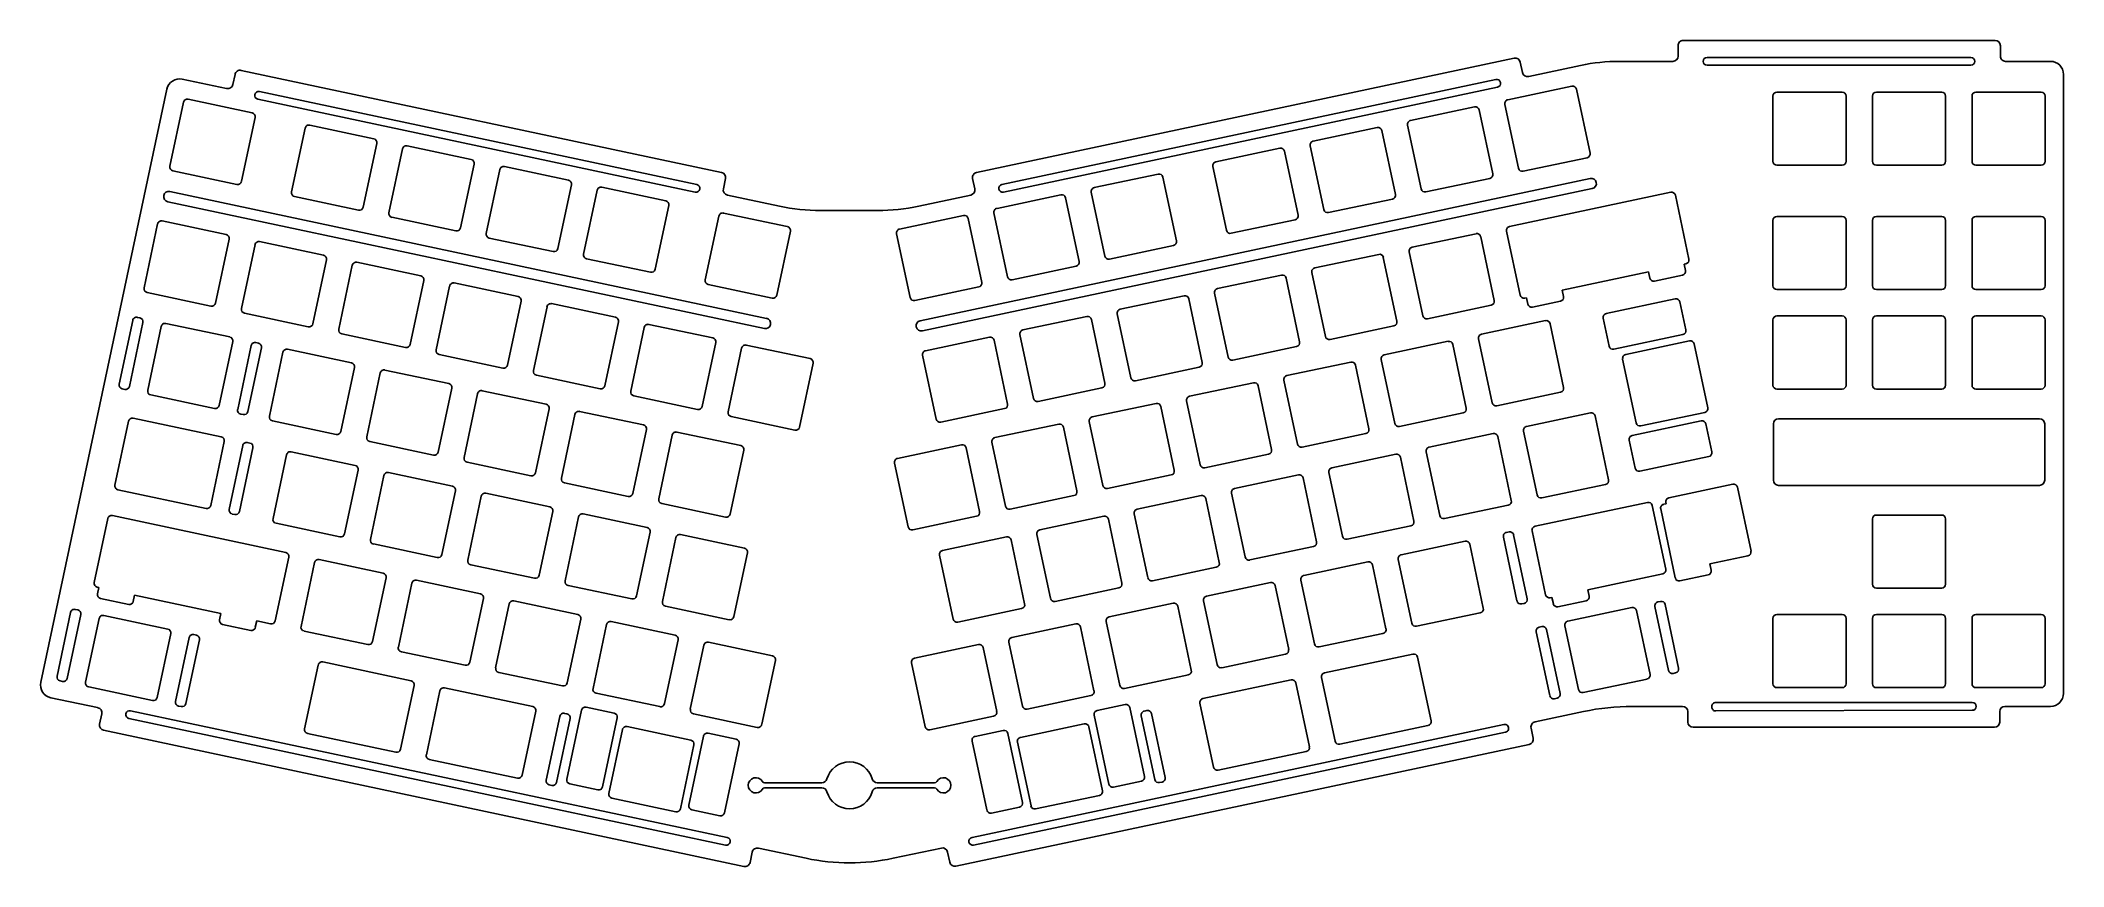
# Model space of a CAD drawing. Header units: millimetres. Extents: x -1 to 387, y -156 to 3.
import ezdxf

# ---------------------------------------------------------------- set-up
doc = ezdxf.new("R2010")
doc.units = ezdxf.units.MM
doc.layers.get('0').update_dxf_attribs({"linetype": 'CONTINUOUS'})

msp = doc.modelspace()

# ---------------------------------------------------------------- linework, layer by layer
for p, q in [((312.97, 1.6, 1.5), (312.97, -0.4, 1.5)), ((373.67, 2.6, 1.5), (313.97, 2.6, 1.5)), ((374.67, -0.4, 1.5), (374.67, 1.6, 1.5)), ((129.84, -22.67, 1.5), (37.89, -3.13, 1.5)), ((281.58, -0.8, 1.5), (178.68, -22.67, 1.5)), ((283.18, -3.53, 1.5), (282.76, -1.57, 1.5)), ((294.29, -2.19, 1.5), (284.37, -4.3, 1.5)), ((311.97, -1.4, 1.5), (301.78, -1.4, 1.5)), ((318.52, -0.65, 1.5), (369.02, -0.65, 1.5)), ((369.02, -2.15, 1.5), (318.52, -2.15, 1.5)), ((384.26, -1.4, 1.5), (375.67, -1.4, 1.5)), ((23.64, -6.74, 1.5), (-0.49, -120.27, 1.5)), ((35.1, -6.62, 1.5), (26.61, -4.82, 1.5)), ((36.71, -3.9, 1.5), (36.29, -5.85, 1.5)), ((41.37, -7.19, 1.5), (125.1, -24.99, 1.5)), ((183.51, -24.97, 1.5), (278.1, -4.86, 1.5)), ((278.41, -6.33, 1.5), (183.82, -26.44, 1.5)), ((280.4, -8.74, 1.5), (292.63, -6.15, 1.5)), ((293.52, -6.72, 1.5), (296.12, -18.95, 1.5)), ((331.89, -7.29, 1.5), (344.39, -7.29, 1.5)), ((350.94, -7.29, 1.5), (363.44, -7.29, 1.5)), ((369.99, -7.29, 1.5), (382.49, -7.29, 1.5)), ((386.76, -122.39, 1.5), (386.76, -3.9, 1.5)), ((24.24, -21.46, 1.5), (26.84, -9.24, 1.5)), ((27.73, -8.66, 1.5), (39.96, -11.26, 1.5)), ((124.79, -26.45, 1.5), (41.06, -8.66, 1.5)), ((261.77, -12.71, 1.5), (274, -10.11, 1.5)), ((274.89, -10.68, 1.5), (277.48, -22.91, 1.5)), ((282.42, -21.86, 1.5), (279.83, -9.63, 1.5)), ((331.14, -20.54, 1.5), (331.14, -8.04, 1.5)), ((345.14, -8.04, 1.5), (345.14, -20.54, 1.5)), ((350.19, -20.54, 1.5), (350.19, -8.04, 1.5)), ((364.19, -8.04, 1.5), (364.19, -20.54, 1.5)), ((369.24, -20.54, 1.5), (369.24, -8.04, 1.5)), ((383.24, -8.04, 1.5), (383.24, -20.54, 1.5)), ((40.54, -12.15, 1.5), (37.94, -24.37, 1.5)), ((47.54, -26.41, 1.5), (50.14, -14.19, 1.5)), ((51.02, -13.61, 1.5), (63.25, -16.21, 1.5)), ((243.14, -16.67, 1.5), (255.36, -14.07, 1.5)), ((256.25, -14.65, 1.5), (258.85, -26.87, 1.5)), ((263.79, -25.82, 1.5), (261.19, -13.6, 1.5)), ((63.83, -17.1, 1.5), (61.23, -29.33, 1.5)), ((66.17, -30.38, 1.5), (68.77, -18.15, 1.5)), ((69.66, -17.57, 1.5), (81.89, -20.17, 1.5)), ((224.5, -20.63, 1.5), (236.73, -18.03, 1.5)), ((237.62, -18.61, 1.5), (240.22, -30.83, 1.5)), ((245.16, -29.78, 1.5), (242.56, -17.56, 1.5)), ((37.05, -24.95, 1.5), (24.82, -22.35, 1.5)), ((82.46, -21.06, 1.5), (79.86, -33.29, 1.5)), ((84.8, -34.34, 1.5), (87.4, -22.11, 1.5)), ((88.29, -21.53, 1.5), (100.52, -24.13, 1.5)), ((201.21, -25.58, 1.5), (213.44, -22.98, 1.5)), ((226.52, -33.74, 1.5), (223.92, -21.52, 1.5)), ((295.54, -19.84, 1.5), (283.31, -22.44, 1.5)), ((344.39, -21.29, 1.5), (331.89, -21.29, 1.5)), ((363.44, -21.29, 1.5), (350.94, -21.29, 1.5)), ((382.49, -21.29, 1.5), (369.99, -21.29, 1.5)), ((24.23, -26.32, 1.5), (138.46, -50.6, 1.5)), ((101.1, -25.02, 1.5), (98.5, -37.25, 1.5)), ((103.44, -38.3, 1.5), (106.04, -26.07, 1.5)), ((106.93, -25.49, 1.5), (119.15, -28.09, 1.5)), ((130.19, -25.81, 1.5), (130.61, -23.86, 1.5)), ((140.93, -29.12, 1.5), (130.96, -27, 1.5)), ((177.55, -27, 1.5), (167.61, -29.12, 1.5)), ((167.88, -51.06, 1.5), (296.13, -23.8, 1.5)), ((296.54, -25.76, 1.5), (168.3, -53.02, 1.5)), ((177.91, -23.86, 1.5), (178.32, -25.82, 1.5)), ((182.58, -29.54, 1.5), (194.8, -26.94, 1.5)), ((203.23, -38.69, 1.5), (200.63, -26.47, 1.5)), ((214.33, -23.56, 1.5), (216.93, -35.78, 1.5)), ((276.91, -23.8, 1.5), (264.68, -26.4, 1.5)), ((280.7, -33.03, 1.5), (311.56, -26.47, 1.5)), ((312.45, -27.05, 1.5), (315.04, -39.27, 1.5)), ((138.04, -52.55, 1.5), (23.82, -28.27, 1.5)), ((60.34, -29.9, 1.5), (48.11, -27.3, 1.5)), ((119.73, -28.98, 1.5), (117.13, -41.21, 1.5)), ((130.22, -30.44, 1.5), (142.44, -33.04, 1.5)), ((159.71, -29.95, 1.5), (148.83, -29.95, 1.5)), ((163.94, -33.5, 1.5), (176.17, -30.9, 1.5)), ((184.6, -42.66, 1.5), (182, -30.43, 1.5)), ((195.69, -27.52, 1.5), (198.29, -39.74, 1.5)), ((258.27, -27.76, 1.5), (246.05, -30.36, 1.5)), ((19.29, -44.76, 1.5), (21.89, -32.53, 1.5)), ((22.78, -31.95, 1.5), (35.01, -34.55, 1.5)), ((78.97, -33.86, 1.5), (66.75, -31.26, 1.5)), ((126.73, -43.25, 1.5), (129.33, -31.02, 1.5)), ((143.02, -33.93, 1.5), (140.42, -46.16, 1.5)), ((165.96, -46.62, 1.5), (163.36, -34.39, 1.5)), ((177.06, -31.48, 1.5), (179.66, -43.71, 1.5)), ((239.64, -31.72, 1.5), (227.41, -34.32, 1.5)), ((262.06, -36.99, 1.5), (274.29, -34.39, 1.5)), ((282.72, -46.14, 1.5), (280.12, -33.92, 1.5)), ((331.14, -44.35, 1.5), (331.14, -31.85, 1.5)), ((331.89, -31.1, 1.5), (344.39, -31.1, 1.5)), ((345.14, -31.85, 1.5), (345.14, -44.35, 1.5)), ((350.19, -44.35, 1.5), (350.19, -31.85, 1.5)), ((350.94, -31.1, 1.5), (363.44, -31.1, 1.5)), ((364.19, -31.85, 1.5), (364.19, -44.35, 1.5)), ((369.24, -44.35, 1.5), (369.24, -31.85, 1.5)), ((369.99, -31.1, 1.5), (382.49, -31.1, 1.5)), ((383.24, -31.85, 1.5), (383.24, -44.35, 1.5)), ((35.59, -35.44, 1.5), (32.99, -47.67, 1.5)), ((37.93, -48.72, 1.5), (40.53, -36.49, 1.5)), ((41.42, -35.91, 1.5), (53.64, -38.51, 1.5)), ((97.61, -37.82, 1.5), (85.38, -35.23, 1.5)), ((216.35, -36.67, 1.5), (204.12, -39.27, 1.5)), ((243.43, -40.95, 1.5), (255.66, -38.35, 1.5)), ((264.08, -50.1, 1.5), (261.48, -37.88, 1.5)), ((275.18, -34.97, 1.5), (277.78, -47.19, 1.5)), ((54.22, -39.4, 1.5), (51.62, -51.63, 1.5)), ((56.56, -52.68, 1.5), (59.16, -40.45, 1.5)), ((60.05, -39.87, 1.5), (72.28, -42.47, 1.5)), ((116.24, -41.79, 1.5), (104.01, -39.19, 1.5)), ((197.71, -40.63, 1.5), (185.49, -43.23, 1.5)), ((224.79, -44.91, 1.5), (237.02, -42.31, 1.5)), ((245.45, -54.07, 1.5), (242.85, -41.84, 1.5)), ((256.54, -38.93, 1.5), (259.14, -51.15, 1.5)), ((307.29, -41.69, 1.5), (290.78, -45.2, 1.5)), ((307.55, -42.91, 1.5), (307.29, -41.69, 1.5)), ((313.82, -42.34, 1.5), (308.44, -43.49, 1.5)), ((314.47, -40.16, 1.5), (314.14, -40.23, 1.5)), ((314.14, -40.23, 1.5), (314.4, -41.45, 1.5)), ((32.1, -48.24, 1.5), (19.87, -45.65, 1.5)), ((72.85, -43.36, 1.5), (70.25, -55.59, 1.5)), ((75.19, -56.64, 1.5), (77.79, -44.41, 1.5)), ((78.68, -43.83, 1.5), (90.91, -46.43, 1.5)), ((139.53, -46.74, 1.5), (127.31, -44.14, 1.5)), ((179.08, -44.59, 1.5), (166.85, -47.19, 1.5)), ((206.16, -48.87, 1.5), (218.39, -46.27, 1.5)), ((226.82, -58.03, 1.5), (224.22, -45.8, 1.5)), ((237.91, -42.89, 1.5), (240.51, -55.12, 1.5)), ((290.78, -45.2, 1.5), (291.04, -46.42, 1.5)), ((344.39, -45.1, 1.5), (331.89, -45.1, 1.5)), ((363.44, -45.1, 1.5), (350.94, -45.1, 1.5)), ((382.49, -45.1, 1.5), (369.99, -45.1, 1.5)), ((50.73, -52.2, 1.5), (38.5, -49.61, 1.5)), ((91.49, -47.32, 1.5), (88.89, -59.55, 1.5)), ((93.83, -60.6, 1.5), (96.43, -48.37, 1.5)), ((97.32, -47.79, 1.5), (109.54, -50.39, 1.5)), ((187.53, -52.83, 1.5), (199.75, -50.23, 1.5)), ((208.18, -61.99, 1.5), (205.58, -49.76, 1.5)), ((219.28, -46.85, 1.5), (221.88, -59.08, 1.5)), ((277.2, -48.08, 1.5), (264.97, -50.68, 1.5)), ((283.94, -46.65, 1.5), (283.61, -46.72, 1.5)), ((284.2, -47.87, 1.5), (283.94, -46.65, 1.5)), ((290.47, -47.31, 1.5), (285.09, -48.45, 1.5)), ((299.23, -49.67, 1.5), (312.44, -46.87, 1.5)), ((313.33, -47.45, 1.5), (314.47, -52.83, 1.5)), ((331.89, -50.15, 1.5), (344.39, -50.15, 1.5)), ((350.94, -50.15, 1.5), (363.44, -50.15, 1.5)), ((369.99, -50.15, 1.5), (382.49, -50.15, 1.5)), ((14.51, -63.22, 1.5), (17.11, -50.99, 1.5)), ((19.07, -51.4, 1.5), (16.47, -63.63, 1.5)), ((18, -50.41, 1.5), (18.49, -50.51, 1.5)), ((19.99, -64.38, 1.5), (22.59, -52.15, 1.5)), ((23.48, -51.58, 1.5), (35.71, -54.17, 1.5)), ((69.37, -56.17, 1.5), (57.14, -53.57, 1.5)), ((110.12, -51.28, 1.5), (107.52, -63.51, 1.5)), ((112.46, -64.56, 1.5), (115.06, -52.33, 1.5)), ((115.95, -51.75, 1.5), (128.18, -54.35, 1.5)), ((168.89, -56.79, 1.5), (181.12, -54.19, 1.5)), ((189.55, -65.95, 1.5), (186.95, -53.72, 1.5)), ((200.64, -50.81, 1.5), (203.24, -63.04, 1.5)), ((258.57, -52.04, 1.5), (246.34, -54.64, 1.5)), ((275.34, -53.64, 1.5), (287.57, -51.04, 1.5)), ((288.46, -51.62, 1.5), (291.05, -63.85, 1.5)), ((299.8, -55.94, 1.5), (298.65, -50.56, 1.5)), ((300.69, -56.52, 1.5), (313.89, -53.71, 1.5)), ((331.14, -63.4, 1.5), (331.14, -50.9, 1.5)), ((345.14, -50.9, 1.5), (345.14, -63.4, 1.5)), ((350.19, -63.4, 1.5), (350.19, -50.9, 1.5)), ((364.19, -50.9, 1.5), (364.19, -63.4, 1.5)), ((369.24, -63.4, 1.5), (369.24, -50.9, 1.5)), ((383.24, -50.9, 1.5), (383.24, -63.4, 1.5)), ((36.28, -55.06, 1.5), (33.68, -67.29, 1.5)), ((37.21, -68.04, 1.5), (39.81, -55.81, 1.5)), ((41.76, -56.23, 1.5), (39.16, -68.45, 1.5)), ((40.69, -55.23, 1.5), (41.18, -55.34, 1.5)), ((43.28, -69.33, 1.5), (45.88, -57.1, 1.5)), ((46.77, -56.53, 1.5), (59, -59.12, 1.5)), ((88, -60.13, 1.5), (75.77, -57.53, 1.5)), ((128.75, -55.24, 1.5), (126.16, -67.47, 1.5)), ((131.1, -68.52, 1.5), (133.69, -56.29, 1.5)), ((134.58, -55.72, 1.5), (146.81, -58.31, 1.5)), ((170.91, -69.91, 1.5), (168.32, -57.68, 1.5)), ((182.01, -54.77, 1.5), (184.61, -67, 1.5)), ((239.93, -56, 1.5), (227.71, -58.6, 1.5)), ((256.71, -57.6, 1.5), (268.93, -55, 1.5)), ((269.82, -55.58, 1.5), (272.42, -67.81, 1.5)), ((277.36, -66.76, 1.5), (274.76, -54.53, 1.5)), ((315.17, -54.91, 1.5), (302.94, -57.51, 1.5)), ((316.06, -55.49, 1.5), (318.66, -67.72, 1.5)), ((59.58, -60.01, 1.5), (56.98, -72.24, 1.5)), ((61.92, -73.29, 1.5), (64.52, -61.06, 1.5)), ((65.41, -60.49, 1.5), (77.63, -63.09, 1.5)), ((106.63, -64.09, 1.5), (94.41, -61.49, 1.5)), ((147.39, -59.2, 1.5), (144.79, -71.43, 1.5)), ((221.3, -59.97, 1.5), (209.07, -62.56, 1.5)), ((238.07, -61.56, 1.5), (250.3, -58.96, 1.5)), ((251.19, -59.54, 1.5), (253.79, -71.77, 1.5)), ((258.73, -70.72, 1.5), (256.13, -58.49, 1.5)), ((304.96, -70.63, 1.5), (302.36, -58.4, 1.5)), ((15.58, -64.21, 1.5), (15.09, -64.1, 1.5)), ((32.8, -67.87, 1.5), (20.57, -65.27, 1.5)), ((78.21, -63.98, 1.5), (75.61, -76.2, 1.5)), ((80.55, -77.25, 1.5), (83.15, -65.03, 1.5)), ((84.04, -64.45, 1.5), (96.27, -67.05, 1.5)), ((125.27, -68.05, 1.5), (113.04, -65.45, 1.5)), ((202.66, -63.93, 1.5), (190.44, -66.52, 1.5)), ((219.44, -65.52, 1.5), (231.67, -62.92, 1.5)), ((232.55, -63.5, 1.5), (235.15, -75.73, 1.5)), ((240.09, -74.68, 1.5), (237.49, -62.45, 1.5)), ((290.48, -64.74, 1.5), (278.25, -67.34, 1.5)), ((344.39, -64.15, 1.5), (331.89, -64.15, 1.5)), ((363.44, -64.15, 1.5), (350.94, -64.15, 1.5)), ((382.49, -64.15, 1.5), (369.99, -64.15, 1.5)), ((17.19, -69.71, 1.5), (34.07, -73.3, 1.5)), ((38.27, -69.03, 1.5), (37.78, -68.93, 1.5)), ((96.84, -67.94, 1.5), (94.24, -80.16, 1.5)), ((99.18, -81.21, 1.5), (101.78, -68.99, 1.5)), ((102.67, -68.41, 1.5), (114.9, -71.01, 1.5)), ((143.9, -72.01, 1.5), (131.67, -69.41, 1.5)), ((184.03, -67.89, 1.5), (171.8, -70.49, 1.5)), ((200.8, -69.48, 1.5), (213.03, -66.89, 1.5)), ((213.92, -67.46, 1.5), (216.52, -79.69, 1.5)), ((221.46, -78.64, 1.5), (218.86, -66.41, 1.5)), ((271.84, -68.7, 1.5), (259.62, -71.3, 1.5)), ((283.96, -71.28, 1.5), (296.19, -68.69, 1.5)), ((297.08, -69.26, 1.5), (299.67, -81.49, 1.5)), ((318.08, -68.61, 1.5), (305.85, -71.21, 1.5)), ((13.7, -82.52, 1.5), (16.3, -70.29, 1.5)), ((56.09, -72.82, 1.5), (43.86, -70.22, 1.5)), ((115.48, -71.9, 1.5), (112.88, -84.12, 1.5)), ((117.82, -85.17, 1.5), (120.42, -72.95, 1.5)), ((121.31, -72.37, 1.5), (133.53, -74.97, 1.5)), ((182.17, -73.44, 1.5), (194.4, -70.85, 1.5)), ((195.29, -71.42, 1.5), (197.89, -83.65, 1.5)), ((202.83, -82.6, 1.5), (200.23, -70.37, 1.5)), ((253.21, -72.66, 1.5), (240.98, -75.26, 1.5)), ((265.32, -75.25, 1.5), (277.55, -72.65, 1.5)), ((278.44, -73.22, 1.5), (281.04, -85.45, 1.5)), ((285.98, -84.4, 1.5), (283.38, -72.17, 1.5)), ((304.19, -73.03, 1.5), (317.4, -70.22, 1.5)), ((318.29, -70.8, 1.5), (319.43, -76.18, 1.5)), ((331.21, -81.58, 1.5), (331.21, -70.82, 1.5)), ((332.21, -69.82, 1.5), (382.16, -69.82, 1.5)), ((383.16, -70.82, 1.5), (383.16, -81.58, 1.5)), ((34.65, -74.19, 1.5), (32.05, -86.42, 1.5)), ((35.57, -87.17, 1.5), (38.17, -74.94, 1.5)), ((40.13, -75.36, 1.5), (37.53, -87.58, 1.5)), ((39.06, -74.36, 1.5), (39.55, -74.47, 1.5)), ((43.98, -88.95, 1.5), (46.58, -76.73, 1.5)), ((47.47, -76.15, 1.5), (59.7, -78.75, 1.5)), ((74.72, -76.78, 1.5), (62.49, -74.18, 1.5)), ((134.11, -75.86, 1.5), (131.51, -88.08, 1.5)), ((163.54, -77.41, 1.5), (175.76, -74.81, 1.5)), ((176.65, -75.38, 1.5), (179.25, -87.61, 1.5)), ((184.19, -86.56, 1.5), (181.59, -74.33, 1.5)), ((234.58, -76.62, 1.5), (222.35, -79.22, 1.5)), ((246.69, -79.21, 1.5), (258.92, -76.61, 1.5)), ((259.81, -77.19, 1.5), (262.41, -89.41, 1.5)), ((267.35, -88.36, 1.5), (264.75, -76.14, 1.5)), ((304.76, -79.3, 1.5), (303.62, -73.92, 1.5)), ((318.86, -77.07, 1.5), (305.65, -79.88, 1.5)), ((60.27, -79.64, 1.5), (57.67, -91.87, 1.5)), ((62.61, -92.92, 1.5), (65.21, -80.69, 1.5)), ((66.1, -80.11, 1.5), (78.33, -82.71, 1.5)), ((93.35, -80.74, 1.5), (81.13, -78.14, 1.5)), ((165.56, -90.52, 1.5), (162.96, -78.3, 1.5)), ((215.94, -80.58, 1.5), (203.72, -83.18, 1.5)), ((228.06, -83.17, 1.5), (240.28, -80.57, 1.5)), ((241.17, -81.15, 1.5), (243.77, -93.37, 1.5)), ((248.71, -92.32, 1.5), (246.11, -80.1, 1.5)), ((31.16, -87, 1.5), (14.28, -83.41, 1.5)), ((78.91, -83.6, 1.5), (76.31, -95.83, 1.5)), ((81.25, -96.88, 1.5), (83.85, -84.65, 1.5)), ((84.74, -84.07, 1.5), (96.96, -86.67, 1.5)), ((111.99, -84.7, 1.5), (99.76, -82.1, 1.5)), ((197.31, -84.54, 1.5), (185.08, -87.14, 1.5)), ((209.42, -87.13, 1.5), (221.65, -84.53, 1.5)), ((222.54, -85.11, 1.5), (225.14, -97.33, 1.5)), ((230.08, -96.28, 1.5), (227.48, -84.06, 1.5)), ((299.1, -82.38, 1.5), (286.87, -84.98, 1.5)), ((311.21, -84.97, 1.5), (323.44, -82.37, 1.5)), ((324.33, -82.95, 1.5), (326.93, -95.17, 1.5)), ((382.16, -82.58, 1.5), (332.21, -82.58, 1.5)), ((9.74, -101.15, 1.5), (12.34, -88.93, 1.5)), ((13.23, -88.35, 1.5), (46.42, -95.4, 1.5)), ((36.64, -88.16, 1.5), (36.15, -88.06, 1.5)), ((97.54, -87.56, 1.5), (94.94, -99.79, 1.5)), ((99.88, -100.84, 1.5), (102.48, -88.61, 1.5)), ((103.37, -88.03, 1.5), (115.6, -90.63, 1.5)), ((130.62, -88.66, 1.5), (118.4, -86.06, 1.5)), ((178.67, -88.5, 1.5), (166.45, -91.1, 1.5)), ((190.79, -91.09, 1.5), (203.02, -88.49, 1.5)), ((203.91, -89.07, 1.5), (206.51, -101.29, 1.5)), ((211.45, -100.24, 1.5), (208.85, -88.02, 1.5)), ((280.46, -86.34, 1.5), (268.24, -88.94, 1.5)), ((285.59, -90.41, 1.5), (307.13, -85.83, 1.5)), ((308.02, -86.41, 1.5), (310.62, -98.64, 1.5)), ((312.44, -100.3, 1.5), (309.64, -87.09, 1.5)), ((310.22, -86.2, 1.5), (310.69, -86.1, 1.5)), ((310.69, -86.1, 1.5), (310.63, -85.86, 1.5)), ((350.19, -101.5, 1.5), (350.19, -89, 1.5)), ((350.94, -88.25, 1.5), (363.44, -88.25, 1.5)), ((364.19, -89, 1.5), (364.19, -101.5, 1.5)), ((56.79, -92.44, 1.5), (44.56, -89.84, 1.5)), ((116.17, -91.52, 1.5), (113.58, -103.75, 1.5)), ((118.52, -104.8, 1.5), (121.11, -92.57, 1.5)), ((122, -91.99, 1.5), (134.23, -94.59, 1.5)), ((172.16, -95.05, 1.5), (184.38, -92.45, 1.5)), ((192.81, -104.2, 1.5), (190.21, -91.98, 1.5)), ((261.83, -90.3, 1.5), (249.6, -92.9, 1.5)), ((282.13, -104.69, 1.5), (279.53, -92.47, 1.5)), ((280.11, -91.58, 1.5), (280.6, -91.47, 1.5)), ((281.49, -92.05, 1.5), (284.09, -104.28, 1.5)), ((287.61, -103.53, 1.5), (285.01, -91.3, 1.5)), ((47, -96.29, 1.5), (44.4, -108.52, 1.5)), ((52.83, -96.76, 1.5), (65.05, -99.36, 1.5)), ((75.42, -96.4, 1.5), (63.19, -93.8, 1.5)), ((134.81, -95.48, 1.5), (132.21, -107.71, 1.5)), ((174.18, -108.17, 1.5), (171.58, -95.94, 1.5)), ((185.27, -93.03, 1.5), (187.87, -105.25, 1.5)), ((243.2, -94.26, 1.5), (230.97, -96.86, 1.5)), ((261.99, -108.98, 1.5), (259.39, -96.75, 1.5)), ((259.97, -95.86, 1.5), (272.2, -93.26, 1.5)), ((273.09, -93.84, 1.5), (275.68, -106.07, 1.5)), ((326.35, -96.06, 1.5), (319.03, -97.62, 1.5)), ((49.34, -109.57, 1.5), (51.94, -97.34, 1.5)), ((65.63, -100.25, 1.5), (63.03, -112.48, 1.5)), ((94.05, -100.36, 1.5), (81.83, -97.77, 1.5)), ((224.56, -98.22, 1.5), (212.33, -100.82, 1.5)), ((241.34, -99.82, 1.5), (253.56, -97.22, 1.5)), ((254.45, -97.8, 1.5), (257.05, -110.03, 1.5)), ((310.04, -99.53, 1.5), (295.68, -102.58, 1.5)), ((318.71, -99.73, 1.5), (313.33, -100.87, 1.5)), ((319.03, -97.62, 1.5), (319.29, -98.84, 1.5)), ((10.65, -102.11, 1.5), (10.32, -102.04, 1.5)), ((10.39, -103.33, 1.5), (10.65, -102.11, 1.5)), ((16.35, -105.37, 1.5), (10.97, -104.22, 1.5)), ((17.49, -103.57, 1.5), (17.23, -104.79, 1.5)), ((34, -107.08, 1.5), (17.49, -103.57, 1.5)), ((67.97, -113.53, 1.5), (70.57, -101.3, 1.5)), ((71.46, -100.72, 1.5), (83.69, -103.32, 1.5)), ((84.26, -104.21, 1.5), (81.66, -116.44, 1.5)), ((112.69, -104.32, 1.5), (100.46, -101.73, 1.5)), ((205.93, -102.18, 1.5), (193.7, -104.78, 1.5)), ((222.7, -103.78, 1.5), (234.93, -101.18, 1.5)), ((235.82, -101.76, 1.5), (238.42, -113.99, 1.5)), ((243.36, -112.94, 1.5), (240.76, -100.71, 1.5)), ((288.83, -104.04, 1.5), (288.5, -104.11, 1.5)), ((289.09, -105.26, 1.5), (288.83, -104.04, 1.5)), ((295.68, -102.58, 1.5), (295.94, -103.8, 1.5)), ((363.44, -102.25, 1.5), (350.94, -102.25, 1.5)), ((2.63, -119.12, 1.5), (5.23, -106.89, 1.5)), ((7.19, -107.31, 1.5), (4.59, -119.53, 1.5)), ((6.12, -106.31, 1.5), (6.61, -106.42, 1.5)), ((8.11, -120.28, 1.5), (10.71, -108.05, 1.5)), ((11.6, -107.48, 1.5), (23.82, -110.08, 1.5)), ((33.74, -108.3, 1.5), (34, -107.08, 1.5)), ((86.6, -117.49, 1.5), (89.2, -105.26, 1.5)), ((90.09, -104.69, 1.5), (102.32, -107.28, 1.5)), ((102.9, -108.17, 1.5), (100.3, -120.4, 1.5)), ((131.32, -108.29, 1.5), (119.09, -105.69, 1.5)), ((187.29, -106.14, 1.5), (175.07, -108.74, 1.5)), ((204.07, -107.74, 1.5), (216.29, -105.14, 1.5)), ((217.18, -105.72, 1.5), (219.78, -117.95, 1.5)), ((224.72, -116.9, 1.5), (222.12, -104.67, 1.5)), ((275.11, -106.95, 1.5), (262.88, -109.55, 1.5)), ((283.51, -105.17, 1.5), (283.02, -105.27, 1.5)), ((295.36, -104.69, 1.5), (289.98, -105.84, 1.5)), ((291.88, -108.55, 1.5), (304.11, -105.95, 1.5)), ((305, -106.53, 1.5), (307.6, -118.76, 1.5)), ((311.12, -118.01, 1.5), (308.52, -105.78, 1.5)), ((309.1, -104.89, 1.5), (309.58, -104.79, 1.5)), ((310.47, -105.37, 1.5), (313.07, -117.59, 1.5)), ((331.14, -120.55, 1.5), (331.14, -108.05, 1.5)), ((331.89, -107.3, 1.5), (344.39, -107.3, 1.5)), ((345.14, -108.05, 1.5), (345.14, -120.55, 1.5)), ((350.19, -120.55, 1.5), (350.19, -108.05, 1.5)), ((350.94, -107.3, 1.5), (363.44, -107.3, 1.5)), ((364.19, -108.05, 1.5), (364.19, -120.55, 1.5)), ((369.24, -120.55, 1.5), (369.24, -108.05, 1.5)), ((369.99, -107.3, 1.5), (382.49, -107.3, 1.5)), ((383.24, -108.05, 1.5), (383.24, -120.55, 1.5)), ((24.4, -110.96, 1.5), (21.8, -123.19, 1.5)), ((25.32, -123.94, 1.5), (27.92, -111.71, 1.5)), ((29.88, -112.13, 1.5), (27.28, -124.36, 1.5)), ((28.81, -111.14, 1.5), (29.3, -111.24, 1.5)), ((39.7, -110.33, 1.5), (34.32, -109.19, 1.5)), ((40.85, -108.53, 1.5), (40.59, -109.75, 1.5)), ((43.51, -109.1, 1.5), (40.85, -108.53, 1.5)), ((62.14, -113.06, 1.5), (49.91, -110.46, 1.5)), ((105.24, -121.45, 1.5), (107.84, -109.22, 1.5)), ((108.73, -108.65, 1.5), (120.95, -111.24, 1.5)), ((121.53, -112.13, 1.5), (118.93, -124.36, 1.5)), ((185.43, -111.7, 1.5), (197.66, -109.1, 1.5)), ((198.55, -109.68, 1.5), (201.15, -121.91, 1.5)), ((206.09, -120.86, 1.5), (203.49, -108.63, 1.5)), ((256.47, -110.92, 1.5), (244.25, -113.51, 1.5)), ((288.42, -122.83, 1.5), (285.82, -110.61, 1.5)), ((286.4, -109.72, 1.5), (286.89, -109.61, 1.5)), ((287.78, -110.19, 1.5), (290.38, -122.42, 1.5)), ((293.9, -121.67, 1.5), (291.3, -109.44, 1.5)), ((80.78, -117.02, 1.5), (68.55, -114.42, 1.5)), ((123.87, -125.41, 1.5), (126.47, -113.18, 1.5)), ((127.36, -112.61, 1.5), (139.59, -115.21, 1.5)), ((140.16, -116.1, 1.5), (137.57, -128.32, 1.5)), ((166.8, -115.66, 1.5), (179.03, -113.06, 1.5)), ((179.92, -113.64, 1.5), (182.52, -125.87, 1.5)), ((187.46, -124.82, 1.5), (184.86, -112.59, 1.5)), ((237.84, -114.88, 1.5), (225.61, -117.48, 1.5)), ((245.3, -118.45, 1.5), (262.18, -114.87, 1.5)), ((263.07, -115.44, 1.5), (265.67, -127.67, 1.5)), ((3.7, -120.11, 1.5), (3.21, -120.01, 1.5)), ((50.03, -129.19, 1.5), (52.63, -116.97, 1.5)), ((53.52, -116.39, 1.5), (70.41, -119.98, 1.5)), ((99.41, -120.98, 1.5), (87.18, -118.38, 1.5)), ((168.82, -128.78, 1.5), (166.22, -116.55, 1.5)), ((219.21, -118.84, 1.5), (206.98, -121.44, 1.5)), ((222, -123.4, 1.5), (238.89, -119.82, 1.5)), ((247.32, -131.57, 1.5), (244.72, -119.34, 1.5)), ((307.02, -119.65, 1.5), (294.79, -122.25, 1.5)), ((312.5, -118.48, 1.5), (312.01, -118.59, 1.5)), ((1.44, -123.23, 1.5), (10.36, -125.13, 1.5)), ((20.91, -123.77, 1.5), (8.69, -121.17, 1.5)), ((70.99, -120.87, 1.5), (68.39, -133.09, 1.5)), ((73.33, -134.14, 1.5), (75.93, -121.92, 1.5)), ((76.82, -121.34, 1.5), (93.7, -124.93, 1.5)), ((118.04, -124.94, 1.5), (105.82, -122.34, 1.5)), ((200.57, -122.8, 1.5), (188.34, -125.4, 1.5)), ((239.78, -120.39, 1.5), (242.38, -132.62, 1.5)), ((289.8, -123.31, 1.5), (289.31, -123.41, 1.5)), ((344.39, -121.3, 1.5), (331.89, -121.3, 1.5)), ((363.44, -121.3, 1.5), (350.94, -121.3, 1.5)), ((382.49, -121.3, 1.5), (369.99, -121.3, 1.5)), ((10.36, -125.13, 1.5), (10.42, -125.14, 1.5)), ((11.19, -126.33, 1.5), (10.78, -128.29, 1.5)), ((130.63, -151.46, 1.5), (16.38, -127.18, 1.5)), ((16.69, -125.71, 1.5), (130.94, -150, 1.5)), ((26.39, -124.93, 1.5), (25.9, -124.83, 1.5)), ((94.28, -125.82, 1.5), (91.68, -138.04, 1.5)), ((96.28, -139.02, 1.5), (98.88, -126.8, 1.5)), ((100.84, -127.21, 1.5), (98.24, -139.44, 1.5)), ((99.77, -126.22, 1.5), (100.26, -126.32, 1.5)), ((100.22, -138.84, 1.5), (103.03, -125.63, 1.5)), ((103.92, -125.05, 1.5), (109.3, -126.2, 1.5)), ((109.87, -127.09, 1.5), (107.07, -140.29, 1.5)), ((136.68, -128.9, 1.5), (124.45, -126.3, 1.5)), ((181.94, -126.76, 1.5), (169.71, -129.36, 1.5)), ((203.98, -139.76, 1.5), (201.17, -126.55, 1.5)), ((201.75, -125.67, 1.5), (207.13, -124.52, 1.5)), ((208.02, -125.1, 1.5), (210.83, -138.3, 1.5)), ((212.81, -138.91, 1.5), (210.21, -126.68, 1.5)), ((210.79, -125.79, 1.5), (211.27, -125.69, 1.5)), ((212.16, -126.26, 1.5), (214.76, -138.49, 1.5)), ((224.02, -136.52, 1.5), (221.43, -124.29, 1.5)), ((285.6, -127.84, 1.5), (294.87, -125.87, 1.5)), ((304.22, -124.89, 1.5), (313.84, -124.89, 1.5)), ((314.84, -125.89, 1.5), (314.84, -127.89, 1.5)), ((319.44, -125.02, 1.5), (319.44, -124.89, 1.5)), ((320.19, -124.14, 1.5), (369.29, -124.14, 1.5)), ((369.29, -125.64, 1.5), (320.19, -125.77, 1.5)), ((370.04, -124.89, 1.5), (370.04, -124.89, 1.5)), ((374.54, -127.89, 1.5), (374.54, -125.89, 1.5)), ((375.54, -124.89, 1.5), (384.26, -124.89, 1.5)), ((11.55, -129.47, 1.5), (134.11, -155.53, 1.5)), ((67.5, -133.67, 1.5), (50.61, -130.08, 1.5)), ((108.26, -141.57, 1.5), (110.86, -129.34, 1.5)), ((111.75, -128.77, 1.5), (123.98, -131.36, 1.5)), ((123.57, -143.8, 1.5), (126.38, -130.6, 1.5)), ((127.27, -130.02, 1.5), (132.65, -131.16, 1.5)), ((177.8, -149.99, 1.5), (279.62, -128.35, 1.5)), ((180.63, -144.72, 1.5), (177.82, -131.52, 1.5)), ((279.93, -129.81, 1.5), (178.11, -151.46, 1.5)), ((178.4, -130.63, 1.5), (183.78, -129.49, 1.5)), ((184.67, -130.06, 1.5), (187.47, -143.27, 1.5)), ((187.07, -130.83, 1.5), (199.29, -128.23, 1.5)), ((200.18, -128.81, 1.5), (202.78, -141.04, 1.5)), ((265.09, -128.56, 1.5), (248.21, -132.15, 1.5)), ((285.24, -130.99, 1.5), (284.83, -129.03, 1.5)), ((315.84, -128.89, 1.5), (373.54, -128.89, 1.5)), ((90.79, -138.62, 1.5), (73.9, -135.03, 1.5)), ((124.56, -132.25, 1.5), (121.96, -144.48, 1.5)), ((133.23, -132.05, 1.5), (130.42, -145.26, 1.5)), ((174.72, -155.5, 1.5), (284.47, -132.17, 1.5)), ((189.09, -143.95, 1.5), (186.49, -131.72, 1.5)), ((241.8, -133.51, 1.5), (224.91, -137.1, 1.5)), ((210.25, -139.19, 1.5), (204.87, -140.34, 1.5)), ((214.19, -139.38, 1.5), (213.7, -139.48, 1.5)), ((97.35, -140.02, 1.5), (96.86, -139.91, 1.5)), ((106.18, -140.87, 1.5), (100.8, -139.73, 1.5)), ((121.07, -145.06, 1.5), (108.84, -142.46, 1.5)), ((138.09, -139.5, 1.5), (149.06, -139.5, 1.5)), ((149.06, -140.5, 1.5), (138.09, -140.5, 1.5)), ((159.65, -139.5, 1.5), (170.62, -139.5, 1.5)), ((170.62, -140.5, 1.5), (159.65, -140.5, 1.5)), ((202.2, -141.93, 1.5), (189.98, -144.53, 1.5)), ((129.53, -145.83, 1.5), (124.15, -144.69, 1.5)), ((186.89, -144.16, 1.5), (181.51, -145.3, 1.5)), ((135.3, -154.76, 1.5), (135.71, -152.8, 1.5)), ((136.9, -152.03, 1.5), (146.04, -153.97, 1.5)), ((162.67, -153.97, 1.5), (171.94, -152, 1.5)), ((173.12, -152.77, 1.5), (173.54, -154.73, 1.5))]:
    msp.add_line(p, q)
for centre, radius, start, end in [((313.97, 1.6, 1.5), 1, 89.998, 179.9981), ((373.67, 1.6, 1.5), 1, -0.0019, 89.998), ((37.68, -4.1, 1.5), 1, 78, 168), ((281.79, -1.78, 1.5), 1, 12, 102), ((284.16, -3.32, 1.5), 1, 192, 282), ((301.78, -37.4, 1.5), 36, 90, 102), ((311.97, -0.4, 1.5), 1, 270.0008, 359.9981), ((318.52, -1.4, 1.5), 0.75, 89.9978, 269.9978), ((369.02, -1.4, 1.5), 0.75, -90.0022, 89.9978), ((375.67, -0.4, 1.5), 1, 179.9981, 270), ((384.26, -3.9, 1.5), 2.5, 0, 90), ((26.09, -7.26, 1.5), 2.5, 78, 167.9998), ((35.31, -5.64, 1.5), 1, 258, 348), ((41.22, -7.92, 1.5), 0.75, 78.0006, 258.0006), ((278.25, -5.6, 1.5), 0.75, -78, 102), ((292.79, -6.88, 1.5), 0.75, 12, 102), ((331.89, -8.04, 1.5), 0.75, 90, 180), ((344.39, -8.04, 1.5), 0.75, 0, 90), ((350.94, -8.04, 1.5), 0.75, 90, 180), ((363.44, -8.04, 1.5), 0.75, 0, 90), ((369.99, -8.04, 1.5), 0.75, 90, 180), ((382.49, -8.04, 1.5), 0.75, 0, 90), ((27.58, -9.39, 1.5), 0.75, 78, 168), ((39.8, -11.99, 1.5), 0.75, -12, 78), ((274.15, -10.84, 1.5), 0.75, 12, 102), ((280.56, -9.48, 1.5), 0.75, 102, 192), ((50.87, -14.34, 1.5), 0.75, 78, 168), ((255.52, -14.8, 1.5), 0.75, 12, 102), ((261.93, -13.44, 1.5), 0.75, 102, 192), ((63.1, -16.94, 1.5), 0.75, -12, 78), ((69.5, -18.3, 1.5), 0.75, 78, 168), ((236.88, -18.76, 1.5), 0.75, 12, 102), ((243.29, -17.4, 1.5), 0.75, 102, 192), ((295.38, -19.11, 1.5), 0.75, -78, 12), ((24.98, -21.62, 1.5), 0.75, 168, 258), ((81.73, -20.9, 1.5), 0.75, -12, 78), ((88.14, -22.26, 1.5), 0.75, 78, 168), ((129.63, -23.65, 1.5), 1, -12, 78), ((178.89, -23.65, 1.5), 1, 102, 192), ((213.59, -23.71, 1.5), 0.75, 12, 102), ((224.66, -21.36, 1.5), 0.75, 102, 192), ((276.75, -23.07, 1.5), 0.75, -78, 12), ((283.16, -21.71, 1.5), 0.75, 192, 282), ((331.89, -20.54, 1.5), 0.75, 180, 270), ((344.39, -20.54, 1.5), 0.75, -90, 0), ((350.94, -20.54, 1.5), 0.75, 180, 270), ((363.44, -20.54, 1.5), 0.75, -90, 0), ((369.99, -20.54, 1.5), 0.75, 180, 270), ((382.49, -20.54, 1.5), 0.75, -90, 0), ((24.03, -27.3, 1.5), 1, 78, 258), ((37.2, -24.22, 1.5), 0.75, 258, 348), ((48.27, -26.57, 1.5), 0.75, 168, 258), ((100.36, -24.86, 1.5), 0.75, -12, 78), ((106.77, -26.23, 1.5), 0.75, 78, 168), ((124.95, -25.72, 1.5), 0.75, -101.9994, 78.0006), ((131.17, -26.02, 1.5), 1, 168, 258), ((177.34, -26.02, 1.5), 1, -78, 12), ((183.67, -25.7, 1.5), 0.75, 102, 282), ((194.96, -27.67, 1.5), 0.75, 12, 102), ((201.37, -26.31, 1.5), 0.75, 102, 192), ((258.12, -27.03, 1.5), 0.75, -78, 12), ((264.52, -25.67, 1.5), 0.75, 192, 282), ((296.34, -24.78, 1.5), 1, -78, 102), ((311.71, -27.2, 1.5), 0.75, 12, 102), ((60.5, -29.17, 1.5), 0.75, 258, 348), ((66.9, -30.53, 1.5), 0.75, 168, 258), ((119, -28.82, 1.5), 0.75, -12, 78), ((130.06, -31.18, 1.5), 0.75, 78, 168), ((148.83, 8.05, 1.5), 38, 258, 270), ((159.71, 8.05, 1.5), 38, 270, 282), ((176.33, -31.63, 1.5), 0.75, 12, 102), ((182.73, -30.27, 1.5), 0.75, 102, 192), ((239.48, -30.99, 1.5), 0.75, -78, 12), ((245.89, -29.63, 1.5), 0.75, 192, 282), ((22.63, -32.68, 1.5), 0.75, 78, 168), ((34.85, -35.28, 1.5), 0.75, -12, 78), ((79.13, -33.13, 1.5), 0.75, 258, 348), ((85.54, -34.49, 1.5), 0.75, 168, 258), ((142.29, -33.78, 1.5), 0.75, -12, 78), ((164.1, -34.23, 1.5), 0.75, 102, 192), ((227.26, -33.59, 1.5), 0.75, 192, 282), ((274.44, -35.12, 1.5), 0.75, 12, 102), ((280.85, -33.76, 1.5), 0.75, 102, 192), ((331.89, -31.85, 1.5), 0.75, 90, 180), ((344.39, -31.85, 1.5), 0.75, 0, 90), ((350.94, -31.85, 1.5), 0.75, 90, 180), ((363.44, -31.85, 1.5), 0.75, 0, 90), ((369.99, -31.85, 1.5), 0.75, 90, 180), ((382.49, -31.85, 1.5), 0.75, 0, 90), ((41.26, -36.65, 1.5), 0.75, 78, 168), ((53.49, -39.24, 1.5), 0.75, -12, 78), ((97.76, -37.09, 1.5), 0.75, 258, 348), ((104.17, -38.45, 1.5), 0.75, 168, 258), ((203.96, -38.54, 1.5), 0.75, 192, 282), ((216.19, -35.94, 1.5), 0.75, -78, 12), ((255.81, -39.08, 1.5), 0.75, 12, 102), ((262.22, -37.72, 1.5), 0.75, 102, 192), ((59.89, -40.61, 1.5), 0.75, 78, 168), ((72.12, -43.21, 1.5), 0.75, -12, 78), ((116.4, -41.05, 1.5), 0.75, 258, 348), ((197.56, -39.9, 1.5), 0.75, -78, 12), ((237.18, -43.04, 1.5), 0.75, 12, 102), ((243.58, -41.68, 1.5), 0.75, 102, 192), ((313.66, -41.61, 1.5), 0.75, -78, 12), ((314.31, -39.43, 1.5), 0.75, -78, 12), ((20.03, -44.91, 1.5), 0.75, 168, 258), ((78.53, -44.57, 1.5), 0.75, 78, 168), ((90.75, -47.17, 1.5), 0.75, -12, 78), ((127.46, -43.4, 1.5), 0.75, 168, 258), ((139.69, -46, 1.5), 0.75, 258, 348), ((178.92, -43.86, 1.5), 0.75, -78, 12), ((185.33, -42.5, 1.5), 0.75, 192, 282), ((218.54, -47, 1.5), 0.75, 12, 102), ((224.95, -45.64, 1.5), 0.75, 102, 192), ((283.45, -45.99, 1.5), 0.75, 192, 282), ((290.31, -46.57, 1.5), 0.75, -78, 12), ((308.28, -42.75, 1.5), 0.75, 192, 282), ((331.89, -44.35, 1.5), 0.75, 180, 270), ((344.39, -44.35, 1.5), 0.75, -90, 0), ((350.94, -44.35, 1.5), 0.75, 180, 270), ((363.44, -44.35, 1.5), 0.75, -90, 0), ((369.99, -44.35, 1.5), 0.75, 180, 270), ((382.49, -44.35, 1.5), 0.75, -90, 0), ((32.25, -47.51, 1.5), 0.75, 258, 348), ((38.66, -48.87, 1.5), 0.75, 168, 258), ((97.16, -48.53, 1.5), 0.75, 78, 168), ((166.7, -46.46, 1.5), 0.75, 192, 282), ((199.91, -50.97, 1.5), 0.75, 12, 102), ((206.32, -49.6, 1.5), 0.75, 102, 192), ((264.82, -49.95, 1.5), 0.75, 192, 282), ((277.04, -47.35, 1.5), 0.75, -78, 12), ((284.93, -47.72, 1.5), 0.75, 192, 282), ((299.39, -50.41, 1.5), 0.75, 102, 192), ((312.59, -47.6, 1.5), 0.75, 12, 102), ((331.89, -50.9, 1.5), 0.75, 90, 180), ((344.39, -50.9, 1.5), 0.75, 0, 90), ((350.94, -50.9, 1.5), 0.75, 90, 180), ((363.44, -50.9, 1.5), 0.75, 0, 90), ((369.99, -50.9, 1.5), 0.75, 90, 180), ((382.49, -50.9, 1.5), 0.75, 0, 90), ((17.85, -51.14, 1.5), 0.75, 78, 168), ((18.33, -51.25, 1.5), 0.75, -12, 78), ((23.32, -52.31, 1.5), 0.75, 78, 168), ((35.55, -54.91, 1.5), 0.75, -12, 78), ((50.89, -51.47, 1.5), 0.75, 258, 348), ((57.29, -52.83, 1.5), 0.75, 168, 258), ((109.39, -51.13, 1.5), 0.75, -12, 78), ((115.79, -52.49, 1.5), 0.75, 78, 168), ((138.25, -51.57, 1.5), 1, -102, 78), ((168.09, -52.04, 1.5), 1, 102, 282), ((181.28, -54.93, 1.5), 0.75, 12, 102), ((187.68, -53.56, 1.5), 0.75, 102, 192), ((246.18, -53.91, 1.5), 0.75, 192, 282), ((258.41, -51.31, 1.5), 0.75, -78, 12), ((275.5, -54.37, 1.5), 0.75, 102, 192), ((287.72, -51.78, 1.5), 0.75, 12, 102), ((313.74, -52.98, 1.5), 0.75, -78, 12), ((40.54, -55.97, 1.5), 0.75, 78, 168), ((41.03, -56.07, 1.5), 0.75, -12, 78), ((46.62, -57.26, 1.5), 0.75, 78, 168), ((69.52, -55.43, 1.5), 0.75, 258, 348), ((75.93, -56.79, 1.5), 0.75, 168, 258), ((128.02, -55.09, 1.5), 0.75, -12, 78), ((134.43, -56.45, 1.5), 0.75, 78, 168), ((169.05, -57.53, 1.5), 0.75, 102, 192), ((227.55, -57.87, 1.5), 0.75, 192, 282), ((239.78, -55.27, 1.5), 0.75, -78, 12), ((256.86, -58.34, 1.5), 0.75, 102, 192), ((269.09, -55.74, 1.5), 0.75, 12, 102), ((300.53, -55.79, 1.5), 0.75, 192, 282), ((303.1, -58.25, 1.5), 0.75, 102, 192), ((315.32, -55.65, 1.5), 0.75, 12, 102), ((58.84, -59.86, 1.5), 0.75, -12, 78), ((65.25, -61.22, 1.5), 0.75, 78, 168), ((88.15, -59.39, 1.5), 0.75, 258, 348), ((94.56, -60.75, 1.5), 0.75, 168, 258), ((146.65, -59.05, 1.5), 0.75, -12, 78), ((221.14, -59.23, 1.5), 0.75, -78, 12), ((238.23, -62.3, 1.5), 0.75, 102, 192), ((250.45, -59.7, 1.5), 0.75, 12, 102), ((15.25, -63.37, 1.5), 0.75, 168, 258), ((15.74, -63.48, 1.5), 0.75, 258, 348), ((20.72, -64.54, 1.5), 0.75, 168, 258), ((77.48, -63.82, 1.5), 0.75, -12, 78), ((83.88, -65.18, 1.5), 0.75, 78, 168), ((106.79, -63.35, 1.5), 0.75, 258, 348), ((113.2, -64.72, 1.5), 0.75, 168, 258), ((202.51, -63.19, 1.5), 0.75, -78, 12), ((208.92, -61.83, 1.5), 0.75, 192, 282), ((219.59, -66.26, 1.5), 0.75, 102, 192), ((231.82, -63.66, 1.5), 0.75, 12, 102), ((290.32, -64, 1.5), 0.75, -78, 12), ((331.89, -63.4, 1.5), 0.75, 180, 270), ((344.39, -63.4, 1.5), 0.75, -90, 0), ((350.94, -63.4, 1.5), 0.75, 180, 270), ((363.44, -63.4, 1.5), 0.75, -90, 0), ((369.99, -63.4, 1.5), 0.75, 180, 270), ((382.49, -63.4, 1.5), 0.75, -90, 0), ((17.03, -70.45, 1.5), 0.75, 78.0001, 168), ((32.95, -67.13, 1.5), 0.75, 258, 348), ((37.94, -68.19, 1.5), 0.75, 168, 258), ((38.43, -68.3, 1.5), 0.75, 258, 348), ((44.02, -69.49, 1.5), 0.75, 168, 258), ((96.11, -67.78, 1.5), 0.75, -12, 78), ((102.52, -69.14, 1.5), 0.75, 78, 168), ((125.42, -67.31, 1.5), 0.75, 258, 348), ((131.83, -68.68, 1.5), 0.75, 168, 258), ((183.88, -67.15, 1.5), 0.75, -78, 12), ((190.28, -65.79, 1.5), 0.75, 192, 282), ((200.96, -70.22, 1.5), 0.75, 102, 192), ((213.19, -67.62, 1.5), 0.75, 12, 102), ((271.69, -67.96, 1.5), 0.75, -78, 12), ((278.09, -66.6, 1.5), 0.75, 192, 282), ((296.34, -69.42, 1.5), 0.75, 12, 102), ((317.92, -67.87, 1.5), 0.75, -78, 12), ((33.92, -74.04, 1.5), 0.75, -12, 78), ((56.24, -72.09, 1.5), 0.75, 258, 348), ((62.65, -73.45, 1.5), 0.75, 168, 258), ((114.74, -71.74, 1.5), 0.75, -12, 78), ((121.15, -73.1, 1.5), 0.75, 78, 168), ((144.06, -71.27, 1.5), 0.75, 258, 348), ((171.65, -69.75, 1.5), 0.75, 192, 282), ((182.33, -74.18, 1.5), 0.75, 102, 192), ((194.55, -71.58, 1.5), 0.75, 12, 102), ((253.05, -71.92, 1.5), 0.75, -78, 12), ((259.46, -70.56, 1.5), 0.75, 192, 282), ((277.71, -73.38, 1.5), 0.75, 12, 102), ((284.11, -72.02, 1.5), 0.75, 102, 192), ((304.35, -73.76, 1.5), 0.75, 102, 192), ((305.7, -70.47, 1.5), 0.75, 192, 282), ((317.56, -70.96, 1.5), 0.75, 12, 102), ((332.21, -70.82, 1.5), 1, 90, 180), ((382.16, -70.82, 1.5), 1, 0, 90), ((38.91, -75.1, 1.5), 0.75, 78, 168), ((39.4, -75.2, 1.5), 0.75, -12, 78), ((47.31, -76.88, 1.5), 0.75, 78, 168), ((74.88, -76.05, 1.5), 0.75, 258, 348), ((81.28, -77.41, 1.5), 0.75, 168, 258), ((133.38, -75.7, 1.5), 0.75, -12, 78), ((163.69, -78.14, 1.5), 0.75, 102, 192), ((175.92, -75.54, 1.5), 0.75, 12, 102), ((234.42, -75.89, 1.5), 0.75, -78, 12), ((240.83, -74.52, 1.5), 0.75, 192, 282), ((259.07, -77.34, 1.5), 0.75, 12, 102), ((265.48, -75.98, 1.5), 0.75, 102, 192), ((318.7, -76.34, 1.5), 0.75, -78, 12), ((59.54, -79.48, 1.5), 0.75, -12, 78), ((65.95, -80.84, 1.5), 0.75, 78, 168), ((93.51, -80.01, 1.5), 0.75, 258, 348), ((99.92, -81.37, 1.5), 0.75, 168, 258), ((215.79, -79.85, 1.5), 0.75, -78, 12), ((222.19, -78.48, 1.5), 0.75, 192, 282), ((240.44, -81.3, 1.5), 0.75, 12, 102), ((246.85, -79.94, 1.5), 0.75, 102, 192), ((305.49, -79.14, 1.5), 0.75, 192, 282), ((14.43, -82.67, 1.5), 0.75, 168, 258.0001), ((78.17, -83.44, 1.5), 0.75, -12, 78), ((84.58, -84.8, 1.5), 0.75, 78, 168), ((112.14, -83.97, 1.5), 0.75, 258, 348), ((118.55, -85.33, 1.5), 0.75, 168, 258), ((197.15, -83.81, 1.5), 0.75, -78, 12), ((203.56, -82.44, 1.5), 0.75, 192, 282), ((221.81, -85.26, 1.5), 0.75, 12, 102), ((228.21, -83.9, 1.5), 0.75, 102, 192), ((286.71, -84.25, 1.5), 0.75, 192, 282), ((298.94, -81.65, 1.5), 0.75, -78, 12), ((311.37, -85.7, 1.5), 0.75, 102, 192), ((323.59, -83.1, 1.5), 0.75, 12, 102), ((332.21, -81.58, 1.5), 1, 180, 270), ((382.16, -81.58, 1.5), 1, -90, 0), ((13.07, -89.08, 1.5), 0.75, 78, 168), ((31.32, -86.26, 1.5), 0.75, 258, 348), ((36.31, -87.32, 1.5), 0.75, 168, 258), ((36.8, -87.43, 1.5), 0.75, 258, 348), ((44.71, -89.11, 1.5), 0.75, 168, 258), ((96.81, -87.4, 1.5), 0.75, -12, 78), ((103.21, -88.77, 1.5), 0.75, 78, 168), ((130.78, -87.93, 1.5), 0.75, 258, 348), ((178.52, -87.77, 1.5), 0.75, -78, 12), ((184.93, -86.41, 1.5), 0.75, 192, 282), ((203.17, -89.22, 1.5), 0.75, 12, 102), ((209.58, -87.86, 1.5), 0.75, 102, 192), ((268.08, -88.21, 1.5), 0.75, 192, 282), ((280.31, -85.61, 1.5), 0.75, -78, 12), ((307.29, -86.57, 1.5), 0.75, 12, 102), ((310.37, -86.94, 1.5), 0.75, 102, 192), ((350.94, -89, 1.5), 0.75, 90, 180), ((363.44, -89, 1.5), 0.75, 0, 90), ((56.94, -91.71, 1.5), 0.75, 258, 348), ((63.35, -93.07, 1.5), 0.75, 168, 258), ((115.44, -91.36, 1.5), 0.75, -12, 78), ((121.85, -92.73, 1.5), 0.75, 78, 168), ((166.29, -90.37, 1.5), 0.75, 192, 282), ((184.54, -93.18, 1.5), 0.75, 12, 102), ((190.95, -91.82, 1.5), 0.75, 102, 192), ((249.45, -92.17, 1.5), 0.75, 192, 282), ((261.67, -89.57, 1.5), 0.75, -78, 12), ((280.27, -92.31, 1.5), 0.75, 102, 192), ((280.76, -92.21, 1.5), 0.75, 12, 102), ((285.75, -91.15, 1.5), 0.75, 102, 192), ((46.26, -96.14, 1.5), 0.75, -12, 78), ((52.67, -97.5, 1.5), 0.75, 78, 168), ((75.57, -95.67, 1.5), 0.75, 258, 348), ((134.07, -95.33, 1.5), 0.75, -12, 78), ((172.31, -95.78, 1.5), 0.75, 102, 192), ((230.81, -96.13, 1.5), 0.75, 192, 282), ((243.04, -93.53, 1.5), 0.75, -78, 12), ((260.12, -96.59, 1.5), 0.75, 102, 192), ((272.35, -93.99, 1.5), 0.75, 12, 102), ((326.19, -95.33, 1.5), 0.75, -78, 12), ((64.9, -100.1, 1.5), 0.75, -12, 78), ((81.98, -97.03, 1.5), 0.75, 168, 258), ((94.21, -99.63, 1.5), 0.75, 258, 348), ((212.18, -100.09, 1.5), 0.75, 192, 282), ((224.41, -97.49, 1.5), 0.75, -78, 12), ((241.49, -100.55, 1.5), 0.75, 102, 192), ((253.72, -97.96, 1.5), 0.75, 12, 102), ((309.89, -98.79, 1.5), 0.75, -78, 12), ((313.18, -100.14, 1.5), 0.75, 192, 282), ((318.56, -99, 1.5), 0.75, -78, 12), ((10.47, -101.31, 1.5), 0.75, 168, 258), ((11.12, -103.49, 1.5), 0.75, 168, 258), ((71.3, -101.46, 1.5), 0.75, 78, 168), ((83.53, -104.06, 1.5), 0.75, -12, 78), ((100.62, -100.99, 1.5), 0.75, 168, 258), ((112.84, -103.59, 1.5), 0.75, 258, 348), ((193.54, -104.05, 1.5), 0.75, 192, 282), ((205.77, -101.45, 1.5), 0.75, -78, 12), ((222.86, -104.51, 1.5), 0.75, 102, 192), ((235.08, -101.92, 1.5), 0.75, 12, 102), ((283.36, -104.43, 1.5), 0.75, -78, 12), ((288.35, -103.37, 1.5), 0.75, 192, 282), ((295.2, -103.96, 1.5), 0.75, -78, 12), ((350.94, -101.5, 1.5), 0.75, 180, 270), ((363.44, -101.5, 1.5), 0.75, -90, 0), ((5.96, -107.05, 1.5), 0.75, 78, 168), ((6.45, -107.15, 1.5), 0.75, -12, 78), ((11.44, -108.21, 1.5), 0.75, 78, 168), ((16.5, -104.63, 1.5), 0.75, 258, 348), ((34.48, -108.45, 1.5), 0.75, 168, 258), ((89.94, -105.42, 1.5), 0.75, 78, 168), ((102.16, -108.02, 1.5), 0.75, -12, 78), ((119.25, -104.95, 1.5), 0.75, 168, 258), ((131.48, -107.55, 1.5), 0.75, 258, 348), ((174.91, -108.01, 1.5), 0.75, 192, 282), ((187.14, -105.41, 1.5), 0.75, -78, 12), ((204.22, -108.48, 1.5), 0.75, 102, 192), ((216.45, -105.88, 1.5), 0.75, 12, 102), ((274.95, -106.22, 1.5), 0.75, -78, 12), ((282.87, -104.54, 1.5), 0.75, 192, 282), ((289.82, -105.1, 1.5), 0.75, 192, 282), ((304.26, -106.69, 1.5), 0.75, 12, 102), ((309.25, -105.63, 1.5), 0.75, 102, 192), ((309.74, -105.52, 1.5), 0.75, 12, 102), ((331.89, -108.05, 1.5), 0.75, 90, 180), ((344.39, -108.05, 1.5), 0.75, 0, 90), ((350.94, -108.05, 1.5), 0.75, 90, 180), ((363.44, -108.05, 1.5), 0.75, 0, 90), ((369.99, -108.05, 1.5), 0.75, 90, 180), ((382.49, -108.05, 1.5), 0.75, 0, 90), ((23.67, -110.81, 1.5), 0.75, -12, 78), ((28.66, -111.87, 1.5), 0.75, 78, 168), ((29.15, -111.97, 1.5), 0.75, -12, 78), ((39.86, -109.6, 1.5), 0.75, 258, 348), ((43.66, -108.36, 1.5), 0.75, 258, 348), ((50.07, -109.72, 1.5), 0.75, 168, 258), ((108.57, -109.38, 1.5), 0.75, 78, 168), ((120.8, -111.98, 1.5), 0.75, -12, 78), ((185.59, -112.44, 1.5), 0.75, 102, 192), ((197.82, -109.84, 1.5), 0.75, 12, 102), ((256.32, -110.18, 1.5), 0.75, -78, 12), ((262.72, -108.82, 1.5), 0.75, 192, 282), ((286.56, -110.45, 1.5), 0.75, 102, 192), ((287.05, -110.35, 1.5), 0.75, 12, 102), ((292.04, -109.29, 1.5), 0.75, 102, 192), ((62.3, -112.32, 1.5), 0.75, 258, 348), ((68.7, -113.69, 1.5), 0.75, 168, 258), ((127.2, -113.34, 1.5), 0.75, 78, 168), ((139.43, -115.94, 1.5), 0.75, -12, 78), ((166.96, -116.4, 1.5), 0.75, 102, 192), ((179.18, -113.8, 1.5), 0.75, 12, 102), ((237.68, -114.14, 1.5), 0.75, -78, 12), ((244.09, -112.78, 1.5), 0.75, 192, 282), ((262.34, -115.6, 1.5), 0.75, 12, 102), ((3.36, -119.27, 1.5), 0.75, 168, 258), ((3.85, -119.38, 1.5), 0.75, 258, 348), ((53.37, -117.12, 1.5), 0.75, 78, 168), ((70.25, -120.71, 1.5), 0.75, -12, 78), ((80.93, -116.28, 1.5), 0.75, 258, 348), ((87.34, -117.65, 1.5), 0.75, 168, 258), ((219.05, -118.1, 1.5), 0.75, -78, 12), ((225.46, -116.74, 1.5), 0.75, 192, 282), ((239.04, -120.55, 1.5), 0.75, 12, 102), ((245.45, -119.19, 1.5), 0.75, 102, 192), ((306.86, -118.91, 1.5), 0.75, -78, 12), ((311.85, -117.85, 1.5), 0.75, 192, 282), ((312.34, -117.75, 1.5), 0.75, -78, 12), ((1.96, -120.79, 1.5), 2.5, 167.9998, 257.9998), ((8.84, -120.44, 1.5), 0.75, 168, 258), ((21.07, -123.04, 1.5), 0.75, 258, 348), ((76.66, -122.07, 1.5), 0.75, 78, 168), ((99.56, -120.24, 1.5), 0.75, 258, 348), ((105.97, -121.61, 1.5), 0.75, 168, 258), ((200.42, -122.06, 1.5), 0.75, -78, 12), ((206.82, -120.7, 1.5), 0.75, 192, 282), ((222.16, -124.14, 1.5), 0.75, 102, 192), ((289.16, -122.68, 1.5), 0.75, 192, 282), ((289.65, -122.57, 1.5), 0.75, -78, 12), ((294.63, -121.51, 1.5), 0.75, 192, 282), ((331.89, -120.55, 1.5), 0.75, 180, 270), ((344.39, -120.55, 1.5), 0.75, -90, 0), ((350.94, -120.55, 1.5), 0.75, 180, 270), ((363.44, -120.55, 1.5), 0.75, -90, 0), ((369.99, -120.55, 1.5), 0.75, 180, 270), ((382.49, -120.55, 1.5), 0.75, -90, 0), ((384.26, -122.39, 1.5), 2.5, -90, 0), ((10.22, -126.12, 1.5), 1, -12, 77.9921), ((16.54, -126.45, 1.5), 0.75, 77.9991, 257.9991), ((26.06, -124.1, 1.5), 0.75, 168, 258), ((26.55, -124.2, 1.5), 0.75, 258, 348), ((93.54, -125.66, 1.5), 0.75, -12, 78), ((99.62, -126.95, 1.5), 0.75, 78, 168), ((100.1, -127.06, 1.5), 0.75, -12, 78), ((103.76, -125.79, 1.5), 0.75, 78, 168), ((109.14, -126.93, 1.5), 0.75, -12, 78), ((118.2, -124.21, 1.5), 0.75, 258, 348), ((124.61, -125.57, 1.5), 0.75, 168, 258), ((181.78, -126.02, 1.5), 0.75, -78, 12), ((188.19, -124.66, 1.5), 0.75, 192, 282), ((201.91, -126.4, 1.5), 0.75, 102, 192), ((207.29, -125.26, 1.5), 0.75, 12, 102), ((210.94, -126.52, 1.5), 0.75, 102, 192), ((211.43, -126.42, 1.5), 0.75, 12, 102), ((264.94, -127.83, 1.5), 0.75, -78, 12), ((304.22, -169.89, 1.5), 45, 90, 102), ((313.84, -125.89, 1.5), 1, 0, 90), ((320.19, -124.89, 1.5), 0.75, 90, 180.065), ((320.19, -125.02, 1.5), 0.75, 180.065, 270.1465), ((369.29, -124.89, 1.5), 0.75, 0.0733, 90), ((369.29, -124.89, 1.5), 0.75, -89.8535, 0.0733), ((375.54, -125.89, 1.5), 1, 90, 180), ((11.76, -128.49, 1.5), 1, 168, 257.999), ((50.77, -129.35, 1.5), 0.75, 168, 258), ((111.6, -129.5, 1.5), 0.75, 78, 168), ((123.82, -132.1, 1.5), 0.75, -12, 78), ((127.11, -130.75, 1.5), 0.75, 78, 168), ((132.49, -131.9, 1.5), 0.75, -12, 78), ((136.83, -128.17, 1.5), 0.75, 258, 348), ((169.56, -128.62, 1.5), 0.75, 192, 282), ((178.55, -131.36, 1.5), 0.75, 102, 192), ((183.93, -130.22, 1.5), 0.75, 12, 102), ((187.22, -131.56, 1.5), 0.75, 102, 192), ((199.45, -128.97, 1.5), 0.75, 12, 102), ((248.05, -131.41, 1.5), 0.75, 192, 282), ((279.78, -129.08, 1.5), 0.75, -77.9999, 102.0001), ((284.26, -131.19, 1.5), 1, -78, 12), ((285.81, -128.82, 1.5), 1, 102, 192), ((315.84, -127.89, 1.5), 1, 180, 270), ((373.54, -127.89, 1.5), 1, -90, 0), ((67.65, -132.94, 1.5), 0.75, 258, 348), ((74.06, -134.3, 1.5), 0.75, 168, 258), ((154.36, -140, 1.5), 4.5, 15.8266, 164.1734), ((241.64, -132.78, 1.5), 0.75, -78, 12), ((90.95, -137.89, 1.5), 0.75, 258, 348), ((97.02, -139.18, 1.5), 0.75, 168, 258), ((100.95, -138.99, 1.5), 0.75, 168, 258), ((136.4, -140, 1.5), 1.46, 30.6025, 329.3975), ((138.09, -139, 1.5), 0.5, 210.6025, 270), ((149.06, -138.5, 1.5), 1, 270, 344.1734), ((159.65, -138.5, 1.5), 1, 195.8266, 270), ((170.62, -139, 1.5), 0.5, 270, 329.3975), ((172.31, -140, 1.5), 1.46, -149.3975, 149.3975), ((210.09, -138.46, 1.5), 0.75, -78, 12), ((213.54, -138.75, 1.5), 0.75, 192, 282), ((214.03, -138.65, 1.5), 0.75, -78, 12), ((224.76, -136.37, 1.5), 0.75, 192, 282), ((97.51, -139.28, 1.5), 0.75, 258, 348), ((106.33, -140.14, 1.5), 0.75, 258, 348), ((109, -141.73, 1.5), 0.75, 168, 258), ((138.09, -141, 1.5), 0.5, 90, 149.3975), ((149.06, -141.5, 1.5), 1, 15.8266, 90), ((154.36, -140, 1.5), 4.5, 195.8266, 344.1734), ((159.65, -141.5, 1.5), 1, 90, 164.1734), ((170.62, -141, 1.5), 0.5, 30.6025, 90), ((186.74, -143.42, 1.5), 0.75, -78, 12), ((202.05, -141.19, 1.5), 0.75, -78, 12), ((204.71, -139.6, 1.5), 0.75, 192, 282), ((121.23, -144.32, 1.5), 0.75, 258, 348), ((124.31, -143.96, 1.5), 0.75, 168, 258), ((129.69, -145.1, 1.5), 0.75, 258, 348), ((181.36, -144.57, 1.5), 0.75, 192, 282), ((189.82, -143.79, 1.5), 0.75, 192, 282), ((130.78, -150.73, 1.5), 0.75, -102.0009, 77.9991), ((177.95, -150.72, 1.5), 0.75, 102.0001, 282.0001), ((134.32, -154.55, 1.5), 1, 257.999, 348), ((136.69, -153.01, 1.5), 1, 78, 168), ((154.36, -114.85, 1.5), 40, 258, 282), ((172.14, -152.98, 1.5), 1, 12, 102), ((174.52, -154.52, 1.5), 1, 192, 282)]:
    msp.add_arc(centre, radius, start, end)

doc.saveas('drawing.dxf')
